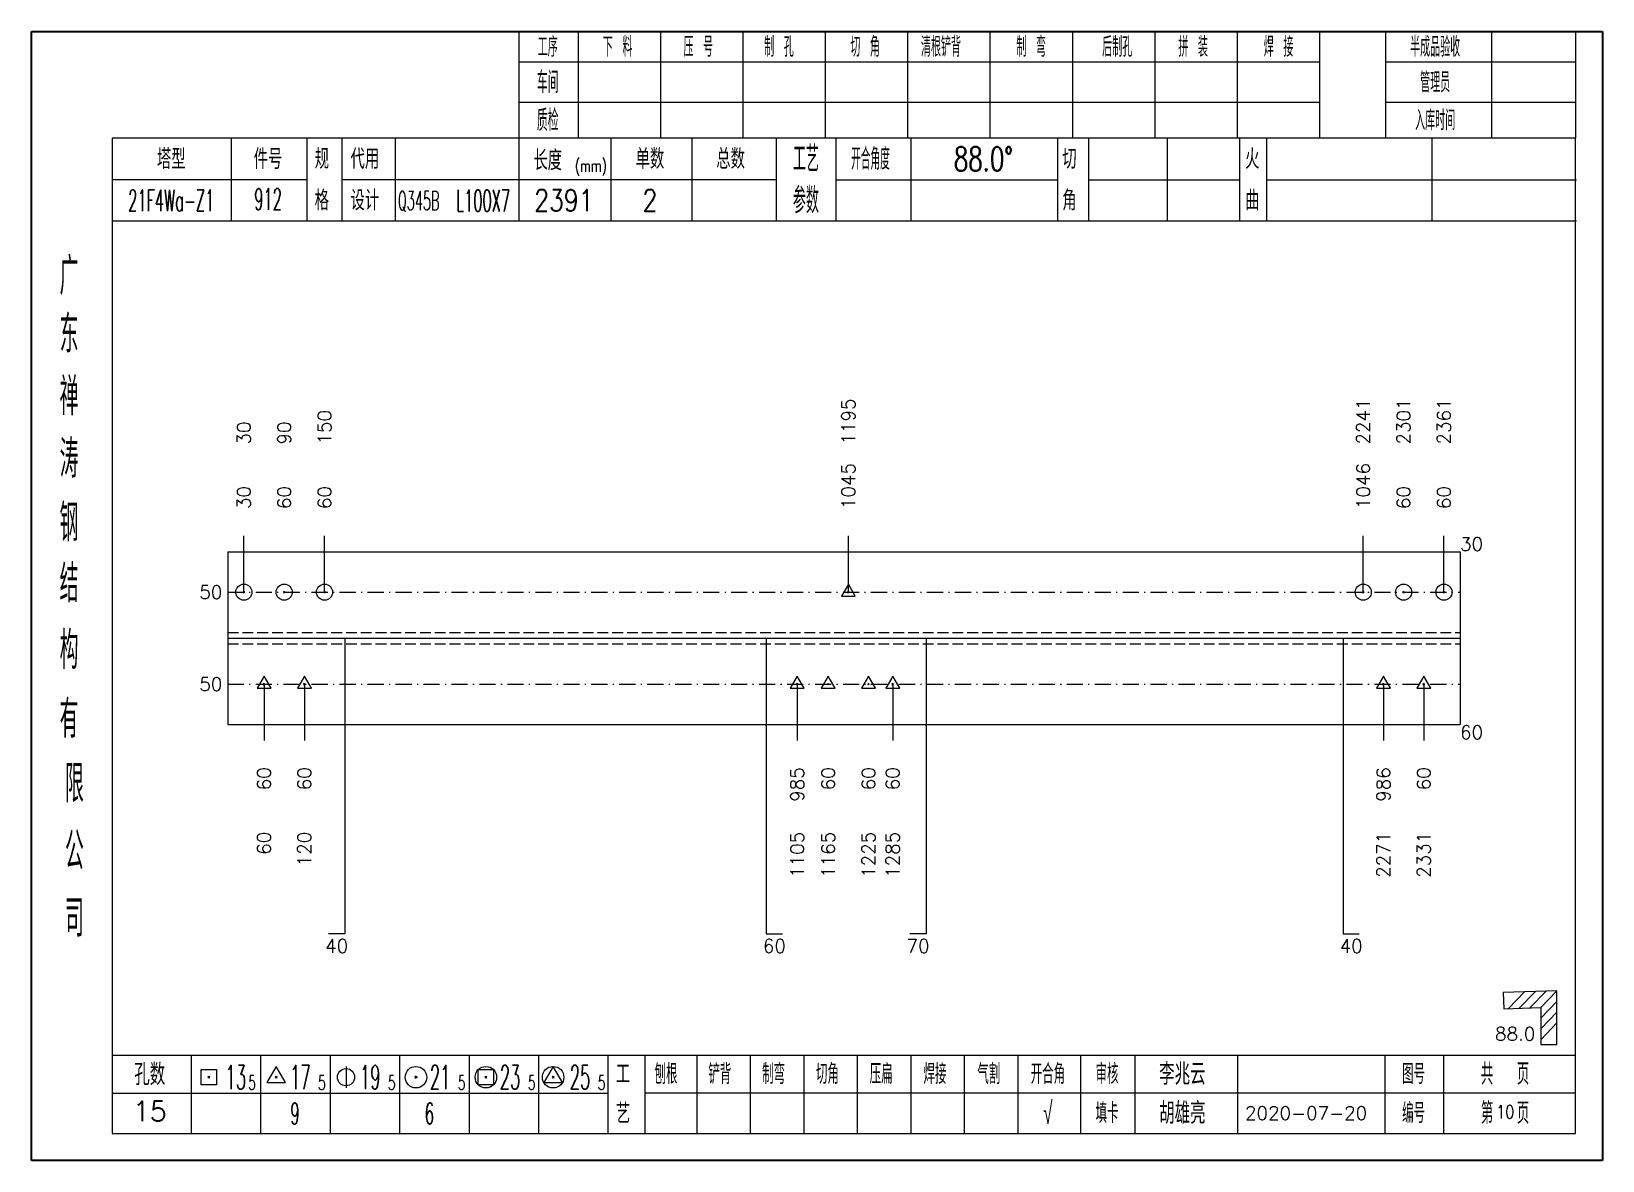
# Model space of a CAD drawing. Extents: x 1310 to 15542, y -76 to 8381.
# Drawn here: x 4325.6 to 4617.7, y -76.1 to 133.9 of the extents above; entities that cross this region are included whole.
import ezdxf
from ezdxf.enums import TextEntityAlignment as Align

# ---------------------------------------------------------------- set-up
doc = ezdxf.new("R2010")
doc.units = 0
doc.header["$MEASUREMENT"] = 0
doc.linetypes.add('一点画线', pattern=[5.2, 3, -1, 0.2, -1])
doc.linetypes.add('虚线', pattern=[2.75, 2, -0.75])
doc.layers.get('0').update_dxf_attribs({"linetype": 'CONTINUOUS', "lineweight": 25})
for name, color, linetype, lineweight in [('1', 7, 'CONTINUOUS', 25), ('2', 7, 'CONTINUOUS', 25), ('4', 7, 'CONTINUOUS', 25), ('5', 7, 'CONTINUOUS', 25)]:
    doc.layers.add(name, color=color, linetype=linetype, lineweight=lineweight)
doc.styles.get("Standard").update_dxf_attribs({"font": 'simplex.shx', "width": 0.7, "height": 3, "bigfont": 'gbhzfs.shx'})

msp = doc.modelspace()

# ---------------------------------------------------------------- texts
at = {"color": 7, "linetype": 'Continuous', "lineweight": 13}
for s, p in [('1195', (4477.484, 57.034)), ('2241', (4573.222, 57.034)), ('2301', (4580.722, 57.034)), ('2361', (4588.222, 57.034)), ('150', (4380.092, 57.034)), ('30', (4365.092, 57.034)), ('90', (4372.592, 57.034))]:
    msp.add_text(s, height=2.5, rotation=90, dxfattribs=at).set_placement(p, align=Align.MIDDLE_LEFT)
at = {"color": 8, "linetype": 'Continuous', "lineweight": 9}
for s, p in [('1045', (4477.484, 45.034)), ('1046', (4573.222, 45.034)), ('30', (4365.092, 45.034)), ('60', (4372.592, 45.034)), ('60', (4380.092, 45.034)), ('60', (4580.722, 45.034)), ('60', (4588.222, 45.034))]:
    msp.add_text(s, height=2.5, rotation=90, dxfattribs=at).set_placement(p, align=Align.MIDDLE_LEFT)
at = {"color": 7, "linetype": 'Continuous', "lineweight": 13}
msp.add_text('30', height=2.5, dxfattribs=at).set_placement((4591.222, 38.534), align=Align.MIDDLE_LEFT)
for p in [(4361.092, 29.584), (4361.092, 12.484)]:
    msp.add_text('50', height=2.5, dxfattribs=at).set_placement(p, align=Align.MIDDLE_RIGHT)
at = {"layer": '1', "color": 7, "linetype": 'Continuous', "lineweight": 13}
msp.add_text('60', height=2.5, dxfattribs=at).set_placement((4591.222, 3.534), align=Align.MIDDLE_LEFT)
at = {"layer": '1', "color": 8, "linetype": 'Continuous', "lineweight": 9}
for s, p in [('60', (4368.842, -2.966)), ('60', (4376.342, -2.966)), ('985', (4467.984, -2.966)), ('60', (4473.734, -2.966)), ('60', (4481.234, -2.966)), ('60', (4485.734, -2.966)), ('986', (4576.972, -2.966)), ('60', (4584.472, -2.966))]:
    msp.add_text(s, height=2.5, rotation=90, dxfattribs=at).set_placement(p, align=Align.MIDDLE_RIGHT)
at = {"layer": '1', "color": 7, "linetype": 'Continuous', "lineweight": 13}
for s, p in [('60', (4368.842, -14.966)), ('120', (4376.342, -14.966)), ('1105', (4467.984, -14.966)), ('1165', (4473.734, -14.966)), ('1225', (4481.234, -14.966)), ('1285', (4485.734, -14.966)), ('2271', (4576.972, -14.966)), ('2331', (4584.472, -14.966))]:
    msp.add_text(s, height=2.5, rotation=90, dxfattribs=at).set_placement(p, align=Align.MIDDLE_RIGHT)
at = {"layer": '2', "color": 7, "linetype": 'Continuous', "lineweight": 13}
for s, p in [('40', (4382.342, -34.966)), ('60', (4463.734, -34.966)), ('70', (4490.442, -34.966)), ('40', (4570.972, -34.966))]:
    msp.add_text(s, height=2.5, dxfattribs=at).set_placement(p, align=Align.TOP_CENTER)
msp.add_text('88.0', height=2.5, dxfattribs=at).set_placement((4605.222, -54.525), align=Align.BOTTOM_RIGHT)
at = {"layer": '4', "color": 1, "linetype": 'Continuous', "lineweight": 25}
for s, height, width, p in [('工序', 3.7, 0.7, (4421.592, 130.991)), ('下 料', 3.7, 0.7, (4434.592, 130.991)), ('压 号', 3.7, 0.7, (4449.592, 130.991)), ('制 孔', 3.7, 0.7, (4464.592, 130.991)), ('切 角', 3.7, 0.7, (4480.592, 130.991)), ('清根铲背 ', 3.7, 0.7, (4495.592, 130.991)), (' 制 弯', 3.7, 0.7, (4510.592, 130.991)), (' 后制孔', 3.7, 0.7, (4526.592, 130.991)), ('拼 装', 3.7, 0.7, (4541.592, 130.991)), (' 焊 接', 3.7, 0.7, (4556.592, 130.991)), ('半成品验收', 3.7, 0.7, (4586.592, 130.991)), ('车间', 4, 0.7, (4421.592, 124.391)), ('管理员', 3.7, 0.7, (4586.592, 124.391)), ('质检', 4, 0.7, (4421.592, 117.331)), ('入库时间', 3.7, 0.7, (4586.592, 117.331)), ('工艺', 4.8, 0.7, (4469.592, 110.151)), ('开合角度', 4, 0.6, (4481.592, 110.151)), ('88.0%%d', 4.47, 0.7, (4502.592, 110.151)), ('(mm)', 2.24, 0.7, (4429.592, 108.891)), ('参数', 4.8, 0.7, (4469.592, 102.441)), ('21F4Wa-Z1', 4, 0.5, (4351.592, 102.411)), ('912', 4, 0.5, (4369.592, 102.661)), ('Q345B', 3.5, 0.5, (4397.592, 102.391)), ('L100X7', 4, 0.5, (4409.592, 102.391)), ('2391', 4, 0.8, (4424.592, 102.441)), ('2', 4, 0.8, (4440.592, 102.441)), ('广', 6.96, 0.7, (4332.592, 88.361)), ('东', 6.96, 0.7, (4332.592, 77.571)), ('禅', 6.96, 0.7, (4332.592, 65.981)), ('涛', 6.96, 0.7, (4332.592, 54.381)), ('钢', 6.96, 0.7, (4332.592, 42.491)), ('结', 6.96, 0.7, (4332.592, 31.181)), ('构', 6.96, 0.7, (4332.592, 18.801)), ('有', 6.96, 0.7, (4332.592, 5.991)), ('限', 6.96, 0.7, (4333.592, -6.009)), ('公', 6.96, 0.7, (4333.592, -18.549)), ('司', 6.96, 0.7, (4333.592, -31.029)), ('13', 4.47, 0.5, (4363.592, -60.609)), ('17', 4.47, 0.5, (4375.592, -60.609)), ('19', 4.47, 0.5, (4388.592, -60.609)), ('21', 4.47, 0.5, (4401.592, -60.609)), ('23', 4.47, 0.5, (4414.592, -60.609)), ('25', 4.47, 0.5, (4427.592, -60.609)), ('刨根', 3.7, 0.8, (4443.592, -60.009)), ('铲背', 3.7, 0.8, (4453.592, -60.009)), ('制弯', 3.7, 0.8, (4463.592, -60.009)), ('切角', 3.7, 0.8, (4473.592, -60.009)), ('压扁', 3.7, 0.8, (4483.592, -60.009)), ('焊接', 3.7, 0.8, (4493.592, -60.009)), ('气割', 3.7, 0.8, (4503.592, -60.009)), ('开合角', 3.7, 0.8, (4514.592, -60.009)), ('审核', 3.7, 0.8, (4525.592, -60.009)), ('图号', 3.7, 0.8, (4582.592, -60.009)), ('共  页', 4, 0.8, (4599.592, -60.009)), ('5', 2.68, 0.6, (4366.592, -61.609)), ('5', 2.68, 0.6, (4379.592, -61.609)), ('5', 2.68, 0.6, (4392.592, -61.609)), ('5', 2.68, 0.6, (4405.592, -61.609)), ('5', 2.68, 0.6, (4418.592, -61.609)), ('5', 2.68, 0.6, (4431.592, -61.609)), ('9', 4, 0.5, (4374.592, -67.359)), ('6', 4, 0.5, (4399.592, -67.359)), ('√', 4, 0.6, (4514.592, -67.279)), ('填卡', 3.7, 0.8, (4525.592, -67.279)), ('编号', 3.7, 0.8, (4582.592, -67.279)), ('第  页', 4, 0.8, (4599.592, -67.279))]:
    msp.add_text(s, height=height, dxfattribs=dict(at, width=width)).set_placement(p, align=Align.MIDDLE_CENTER)
for s, height, p in [('塔型', 3.7, (4351.592, 110.121)), ('件号', 3.7, (4369.592, 110.121)), ('规', 3.7, (4379.592, 110.151)), ('代用', 3.7, (4387.592, 110.151)), ('长度', 3.7, (4421.592, 109.891)), ('单数', 3.7, (4440.592, 110.151)), ('总数', 3.7, (4455.592, 110.151)), ('切', 3.7, (4518.592, 110.151)), ('火', 3.7, (4552.592, 110.151)), ('格', 3.7, (4379.592, 102.441)), ('设计', 3.7, (4387.592, 102.441)), ('角', 3.7, (4518.592, 102.441)), ('曲', 3.7, (4552.592, 102.441)), ('孔数', 4, (4347.592, -60.089)), ('工', 3.7, (4435.592, -60.009)), ('李兆云', 4, (4539.592, -60.009)), ('15', 3.7, (4347.592, -66.919)), ('艺', 3.7, (4435.592, -67.359)), ('胡雄亮', 4, (4539.592, -67.279)), ('2020-07-20', 2.5, (4562.592, -67.279))]:
    msp.add_text(s, height=height, dxfattribs=at).set_placement(p, align=Align.MIDDLE_CENTER)
at = {"layer": '4', "color": 6, "linetype": 'Continuous', "lineweight": 25, "width": 0.8}
msp.add_text('10', height=2.5, dxfattribs=at).set_placement((4599.617, -67.051), align=Align.MIDDLE_CENTER)

# ---------------------------------------------------------------- blocks, each defined once
blk = doc.blocks.new('孔21.5')
at = {"layer": '5', "color": 7, "linetype": 'Continuous', "lineweight": 13}
for p, q in [((-0.1, -0.1), (0.1, 0.1)), ((0.1, -0.1), (-0.1, 0.1))]:
    blk.add_line(p, q, dxfattribs=at)
blk.add_circle((0, 0), 1, dxfattribs=at)
blk = doc.blocks.new('孔17.5')
at = {"layer": '5', "color": 7, "linetype": 'Continuous', "lineweight": 13}
for p, q in [((0, 1), (-0.866, -0.5)), ((-0.1, -0.1), (0.1, 0.1)), ((0.1, -0.1), (-0.1, 0.1)), ((0.866, -0.5), (0, 1)), ((-0.866, -0.5), (0.866, -0.5))]:
    blk.add_line(p, q, dxfattribs=at)
blk = doc.blocks.new('CTJGK')
at = {"color": 6, "linetype": 'Continuous'}
for p, q in [((0, 209.97), (292.13, 209.97)), ((0, 0), (0, 209.97)), ((292.13, 209.97), (292.13, 0)), ((292.13, 0), (0, 0))]:
    blk.add_line(p, q, dxfattribs=at)

# ---------------------------------------------------------------- linework, layer by layer
at = {"color": 7, "linetype": 'Continuous', "lineweight": 13}
for p, q in [((4365.092, 29.584), (4365.092, 40.034)), ((4380.092, 29.584), (4380.092, 40.034)), ((4477.484, 29.584), (4477.484, 40.034)), ((4573.222, 29.584), (4573.222, 40.034)), ((4588.222, 29.584), (4588.222, 40.034)), ((4368.842, 12.484), (4368.842, 2.034)), ((4376.342, 12.484), (4376.342, 2.034)), ((4467.984, 12.484), (4467.984, 2.034)), ((4485.734, 12.484), (4485.734, 2.034)), ((4576.972, 12.484), (4576.972, 2.034)), ((4584.472, 12.484), (4584.472, 2.034))]:
    msp.add_line(p, q, dxfattribs=at)
at = {"color": 7, "linetype": 'Continuous', "lineweight": 18}
for p, q in [((4362.092, 37.084), (4362.092, 4.984)), ((4362.092, 37.084), (4591.222, 37.084)), ((4591.222, 37.084), (4591.222, 4.984)), ((4362.092, 21.034), (4591.222, 21.034))]:
    msp.add_line(p, q, dxfattribs=at)
at = {"color": 3, "linetype": '一点画线', "lineweight": 13}
for p, q in [((4362.092, 29.584), (4591.222, 29.584)), ((4362.092, 12.484), (4591.222, 12.484))]:
    msp.add_line(p, q, dxfattribs=at)
at = {"color": 1, "linetype": '虚线', "lineweight": 18}
for p, q in [((4362.092, 22.084), (4591.222, 22.084)), ((4362.092, 19.984), (4591.222, 19.984))]:
    msp.add_line(p, q, dxfattribs=at)
at = {"layer": '1', "color": 7, "linetype": 'Continuous', "lineweight": 18}
msp.add_line((4362.092, 4.984), (4591.222, 4.984), dxfattribs=at)
at = {"layer": '2', "color": 7, "linetype": 'Continuous', "lineweight": 13}
for p, q in [((4383.842, 21.034), (4383.842, -33.966)), ((4462.234, 21.034), (4462.234, -33.966)), ((4491.942, 21.034), (4491.942, -33.966)), ((4569.472, 21.034), (4569.472, -33.966)), ((4383.842, -33.966), (4380.842, -33.966)), ((4462.234, -33.966), (4465.234, -33.966)), ((4491.942, -33.966), (4488.942, -33.966)), ((4569.472, -33.966), (4572.472, -33.966)), ((4609.222, -44.525), (4599.228, -44.874)), ((4599.228, -44.874), (4599.332, -47.872)), ((4600.225, -47.841), (4603.225, -44.734)), ((4602.224, -47.771), (4605.224, -44.664)), ((4604.223, -47.701), (4607.223, -44.595)), ((4606.222, -47.631), (4609.222, -44.525)), ((4606.222, -49.631), (4609.222, -46.525)), ((4609.222, -54.525), (4609.222, -44.525)), ((4599.332, -47.872), (4606.222, -47.631)), ((4606.222, -47.631), (4606.222, -54.525)), ((4606.222, -51.631), (4609.222, -48.525)), ((4606.222, -53.631), (4609.222, -50.525)), ((4606.222, -54.525), (4609.222, -54.525))]:
    msp.add_line(p, q, dxfattribs=at)
at = {"layer": '4', "color": 1, "linetype": 'Continuous', "lineweight": 18}
for p, q in [((4325.592, 133.861), (4325.592, -76.109)), ((4617.722, 133.861), (4325.592, 133.861)), ((4416.222, 133.861), (4416.222, 114.021)), ((4427.252, 133.861), (4427.252, 114.001)), ((4442.562, 133.861), (4442.562, 114.001)), ((4457.882, 133.861), (4457.882, 114.001)), ((4473.192, 133.861), (4473.192, 114.001)), ((4488.502, 133.861), (4488.502, 114.001)), ((4503.812, 133.861), (4503.812, 114.001)), ((4519.132, 133.861), (4519.132, 114.001)), ((4534.442, 133.861), (4534.442, 114.001)), ((4549.752, 133.861), (4549.752, 114.001)), ((4565.062, 133.861), (4565.062, 114.021)), ((4565.062, 133.861), (4565.062, 114.001)), ((4577.342, 133.861), (4577.342, 114.001)), ((4597.092, 133.861), (4597.092, 114.001)), ((4612.672, 133.861), (4612.672, 114.001)), ((4617.722, 104.061), (4617.722, 133.861)), ((4565.062, 128.131), (4416.222, 128.131)), ((4612.672, 128.131), (4577.342, 128.131)), ((4565.062, 120.651), (4416.222, 120.651)), ((4612.672, 120.651), (4577.342, 120.651)), ((4340.602, 114.001), (4340.602, -71.059)), ((4612.672, 114.001), (4340.602, 114.001)), ((4362.722, 114.011), (4362.722, 98.591)), ((4376.872, 98.591), (4376.872, 114.001)), ((4383.372, 98.591), (4383.372, 114.001)), ((4393.242, 114.001), (4393.242, 98.591)), ((4416.222, 114.021), (4416.222, 98.591)), ((4433.342, 114.001), (4433.342, 98.591)), ((4448.392, 114.001), (4448.392, 98.591)), ((4464.092, 114.001), (4464.092, 98.591)), ((4475.152, 114.001), (4475.152, 98.591)), ((4489.102, 114.001), (4489.102, 98.591)), ((4516.402, 114.001), (4516.402, 98.591)), ((4522.162, 114.001), (4522.162, 98.591)), ((4536.782, 114.001), (4536.782, 98.591)), ((4550.242, 114.001), (4550.242, 98.591)), ((4555.232, 114.001), (4555.232, 98.591)), ((4585.972, 114.001), (4585.972, 98.591)), ((4612.672, -71.059), (4612.672, 114.001)), ((4376.872, 106.241), (4340.602, 106.241)), ((4464.092, 106.291), (4383.372, 106.291)), ((4475.152, 106.291), (4516.402, 106.291)), ((4522.162, 106.291), (4550.242, 106.291)), ((4555.232, 106.291), (4612.852, 106.291)), ((4617.722, -76.109), (4617.722, 104.061)), ((4612.852, 98.591), (4340.602, 98.591)), ((4340.602, -56.529), (4612.672, -56.529)), ((4355.292, -56.529), (4355.292, -71.059)), ((4368.222, -71.059), (4368.222, -56.529)), ((4381.152, -56.529), (4381.152, -71.059)), ((4394.072, -71.059), (4394.072, -56.529)), ((4407.002, -56.529), (4407.002, -71.059)), ((4419.932, -71.059), (4419.932, -56.529)), ((4432.852, -71.059), (4432.852, -56.529)), ((4439.722, -71.059), (4439.722, -56.529)), ((4449.382, -71.059), (4449.382, -56.529)), ((4459.322, -71.059), (4459.322, -56.529)), ((4469.262, -71.059), (4469.262, -56.529)), ((4479.212, -71.059), (4479.212, -56.529)), ((4489.152, -71.059), (4489.152, -56.529)), ((4499.092, -71.059), (4499.092, -56.529)), ((4509.042, -71.059), (4509.042, -56.529)), ((4520.682, -71.059), (4520.682, -56.529)), ((4530.832, -71.059), (4530.832, -56.529)), ((4549.892, -71.059), (4549.892, -56.529)), ((4577.272, -71.059), (4577.272, -56.529)), ((4588.232, -71.059), (4588.232, -56.529)), ((4432.852, -63.659), (4340.602, -63.659)), ((4439.682, -63.499), (4612.672, -63.499)), ((4340.602, -71.059), (4612.672, -71.059)), ((4325.592, -76.109), (4617.722, -76.109))]:
    msp.add_line(p, q, dxfattribs=at)
at = {"layer": '4', "color": 7, "linetype": 'Continuous', "lineweight": 13}
for p, q in [((4357.178, -62.023), (4357.178, -59.195)), ((4357.178, -59.195), (4360.006, -59.195)), ((4358.392, -60.809), (4358.792, -60.409)), ((4358.792, -60.809), (4358.392, -60.409)), ((4360.006, -59.195), (4360.006, -62.023)), ((4371.092, -58.609), (4369.36, -61.609)), ((4370.892, -60.809), (4371.292, -60.409)), ((4371.292, -60.809), (4370.892, -60.409)), ((4372.824, -61.609), (4371.092, -58.609)), ((4384.092, -58.609), (4384.092, -62.609)), ((4396.892, -60.809), (4397.292, -60.409)), ((4397.292, -60.809), (4396.892, -60.409)), ((4408.678, -62.023), (4408.678, -59.195)), ((4408.678, -59.195), (4411.506, -59.195)), ((4409.892, -60.809), (4410.292, -60.409)), ((4410.292, -60.809), (4409.892, -60.409)), ((4411.506, -59.195), (4411.506, -62.023)), ((4422.592, -58.609), (4420.86, -61.609)), ((4422.392, -60.809), (4422.792, -60.409)), ((4422.792, -60.809), (4422.392, -60.409)), ((4424.324, -61.609), (4422.592, -58.609)), ((4360.006, -62.023), (4357.178, -62.023)), ((4369.36, -61.609), (4372.824, -61.609)), ((4411.506, -62.023), (4408.678, -62.023)), ((4420.86, -61.609), (4424.324, -61.609))]:
    msp.add_line(p, q, dxfattribs=at)
for centre, radius in [((4384.092, -60.609), 1.6), ((4397.092, -60.609), 2), ((4410.092, -60.609), 2), ((4422.592, -60.609), 2)]:
    msp.add_circle(centre, radius, dxfattribs=at)

# ---------------------------------------------------------------- block references
at = {"color": 0, "linetype": 'Continuous'}
msp.add_blockref('CTJGK', (4325.592, -76.109), dxfattribs=at)
at = {"color": 8, "linetype": 'Continuous', "lineweight": 9, "xscale": 1.5, "yscale": 1.5, "zscale": 1.5}
for name, p in [('孔21.5', (4365.092, 29.584)), ('孔21.5', (4372.592, 29.584)), ('孔21.5', (4380.092, 29.584)), ('孔17.5', (4477.484, 29.584)), ('孔21.5', (4573.222, 29.584)), ('孔21.5', (4580.722, 29.584)), ('孔21.5', (4588.222, 29.584))]:
    msp.add_blockref(name, p, dxfattribs=at)
at = {"layer": '1', "color": 8, "linetype": 'Continuous', "lineweight": 9, "xscale": 1.5, "yscale": 1.5, "zscale": 1.5}
for p in [(4368.842, 12.484), (4376.342, 12.484), (4467.984, 12.484), (4473.734, 12.484), (4481.234, 12.484), (4485.734, 12.484), (4576.972, 12.484), (4584.472, 12.484)]:
    msp.add_blockref('孔17.5', p, dxfattribs=at)

msp.set_redraw_order([(e.dxf.handle, doc.entitydb.next_handle()) for e in msp.query("TEXT MTEXT ATTDEF DIMENSION ARC_DIMENSION")])  # texts and dimensions are drawn at this point

doc.saveas('drawing.dxf')
